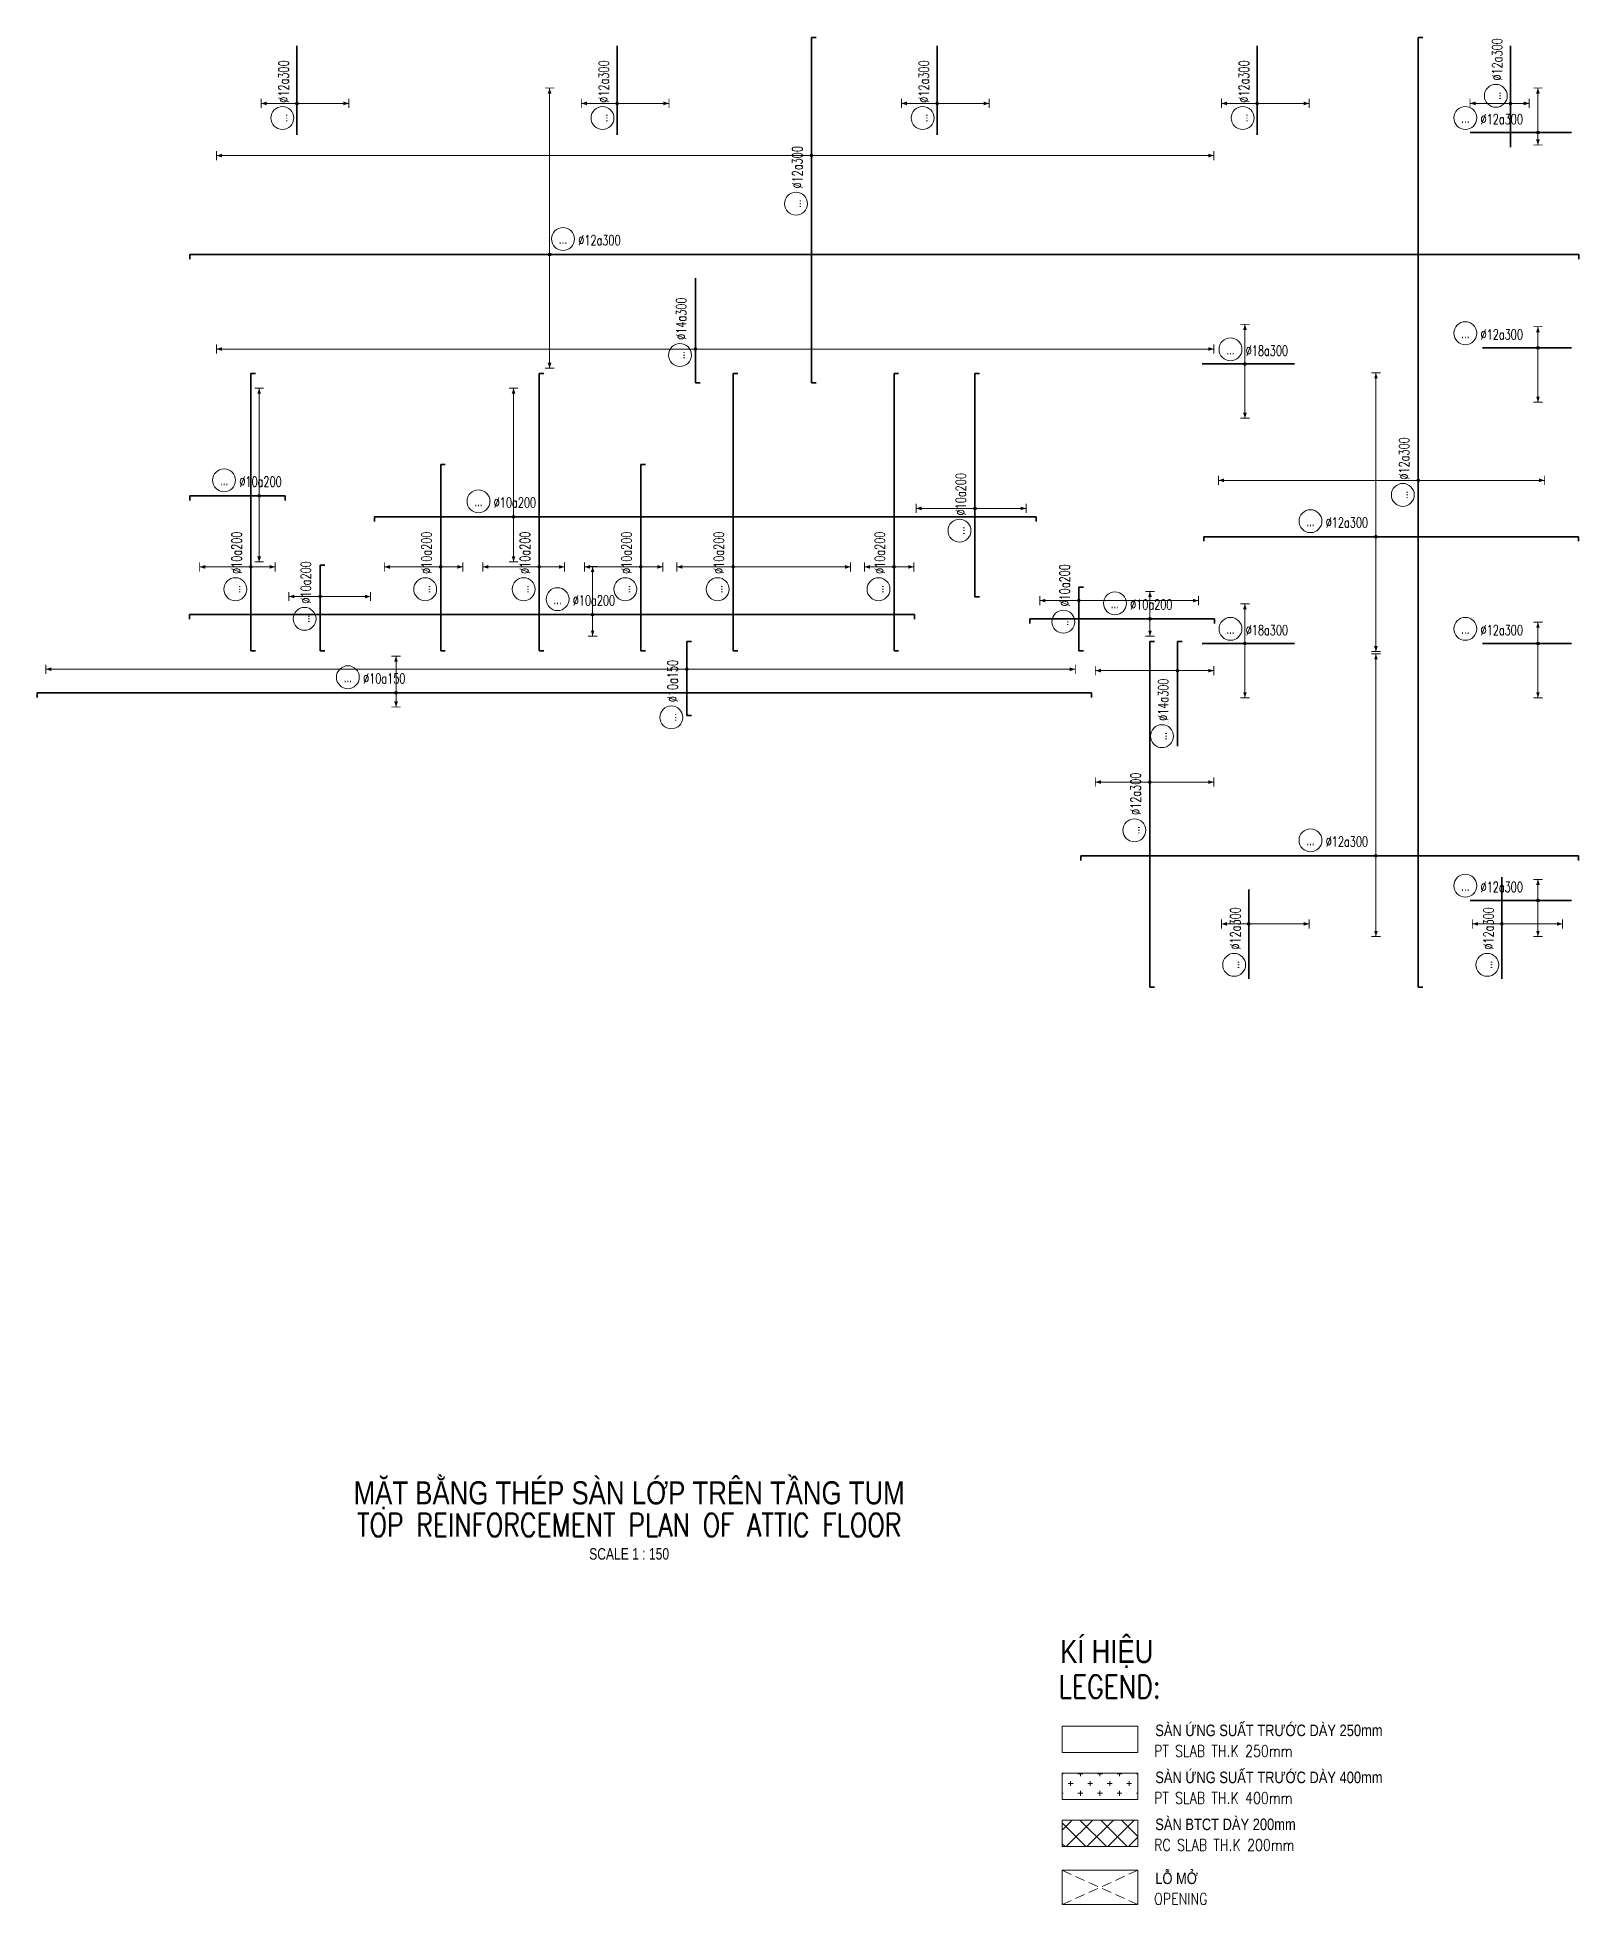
# Model space of a CAD drawing. Header units: millimetres. Extents: x 142050 to 587758, y -25561 to 40942.
# Drawn here: x 268200 to 318280, y -21518 to 39120 of the extents above; entities that cross this region are included whole.
import ezdxf
from ezdxf.enums import TextEntityAlignment as Align

# ---------------------------------------------------------------- set-up
doc = ezdxf.new("R2010")
doc.units = ezdxf.units.MM
doc.linetypes.add('DASHED2', pattern=[9.525, 6.35, -3.175])
doc.layers.get('0').update_dxf_attribs({"lineweight": 20})
for name, color, linetype, lineweight in [('NDC_S_ANNO', 7, 'Continuous', 20), ('NDC_S_DIM', 1, 'Continuous', 15), ('NDC_S_ENG TEXT', 2, 'Continuous', 20), ('NDC_S_ENG TITLE', 3, 'Continuous', 20), ('NDC_S_HATCH MATERIAL', 8, 'Continuous', 13), ('NDC_S_OPENING', 9, 'DASHED2', 13), ('NDC_S_REBAR', 4, 'Continuous', 35), ('NDC_S_SLAB', 2, 'Continuous', 20), ('NDC_S_TEXT SYMBOL', 7, 'Continuous', 20), ('NDC_S_VN TEXT', 7, 'Continuous', 20), ('NDC_S_VN TITLE', 6, 'Continuous', 35)]:
    doc.layers.add(name, color=color, linetype=linetype, lineweight=lineweight)
doc.styles.add('$0$NDC_EN TXT', font='romans.shx', dxfattribs={"width": 0.8})
doc.styles.add('ARIAL', font='arial.ttf', dxfattribs={"width": 0.7})
doc.styles.add('NDC_ANNO', font='', dxfattribs={"width": 0.8})
doc.styles.add('NDC_EN TXT', font='romans.shx', dxfattribs={"width": 0.8})
doc.styles.add('NDC_ROMANS', font='romans.shx', dxfattribs={"width": 0.7})
doc.styles.add('NDC_VIE TXT', font='arial.ttf', dxfattribs={"width": 0.8})
doc.styles.get('NDC_ANNO').set_extended_font_data('Dotum')

msp = doc.modelspace()

# ---------------------------------------------------------------- texts
at = {"layer": 'NDC_S_ENG TEXT', "style": '$0$NDC_EN TXT', "width": 0.8}
for s, height, p in [('LEGEND:', 750, (301383, -14813)), ('PT SLAB TH.K 250mm', 375, (304485, -16715)), ('PT SLAB TH.K 400mm', 375, (304485, -18241)), ('RC SLAB TH.K 200mm', 375, (304485, -19767)), ('OPENING', 375, (304485, -21518))]:
    msp.add_text(s, height=height, dxfattribs=at).set_placement(p)
at = {"layer": 'NDC_S_VN TEXT', "style": 'NDC_VIE TXT', "width": 0.8}
msp.add_text('KÍ HIỆU', height=750, dxfattribs=at).set_placement((301433, -12922), align=Align.TOP_LEFT)
for s, p in [('SÀN ỨNG SUẤT TRƯỚC DÀY 250mm', (304523, -16046)), ('SÀN ỨNG SUẤT TRƯỚC DÀY 400mm', (304523, -17572)), ('SÀN BTCT DÀY 200mm', (304523, -19098)), ('LỖ MỞ', (304523, -20849))]:
    msp.add_text(s, height=375, dxfattribs=at).set_placement(p)

# ---------------------------------------------------------------- blocks, each defined once
blk = doc.blocks.new('Drawing name_symbol')
at = {"layer": 'NDC_S_ENG TITLE', "style": 'NDC_EN TXT', "width": 0.8}
blk.add_attdef('SECTDET1', text='', height=5, dxfattribs=at).set_placement((0, 1.01), align=Align.CENTER)
at = {"layer": 'NDC_S_TEXT SYMBOL', "lineweight": 25, "style": 'NDC_ANNO', "width": 0.8}
blk.add_attdef('SSCALE', text='', height=2.5, dxfattribs=at).set_placement((0, -4), align=Align.CENTER)
at = {"layer": 'NDC_S_VN TITLE', "style": 'NDC_VIE TXT', "width": 0.8}
blk.add_attdef('SECTDET2', text='', height=5, dxfattribs=at).set_placement((0, 7.97), align=Align.CENTER)
blk = doc.blocks.new('*U14')
h = blk.add_hatch(color=6)
edge = h.paths.add_edge_path()
edge.add_arc((8.56, 0), 0.3, 0, 360)
at = {"layer": 'NDC_S_DIM', "color": 6}
for q in [(8.56, 35.47), (8.56, -24.86)]:
    blk.add_line((8.56, 0), q, dxfattribs=at)
for points in [[(7.56, 35.47, 0.2, 0.2, 0), (9.56, 35.47, 0, 0, 0)], [(7.56, -24.86, 0.2, 0.2, 0), (9.56, -24.86, 0, 0, 0)]]:
    blk.add_lwpolyline(points, format="xyseb", dxfattribs=at)
at = {"layer": 'NDC_S_DIM'}
blk.add_circle((-5.62, 3.36), 2.48, dxfattribs=at)
at = {"layer": 'NDC_S_DIM', "color": 6}
blk.add_circle((8.56, 0), 0.3, dxfattribs=at)
for points in [[(8.16, 34.27), (8.56, 35.47), (8.96, 34.27)], [(8.16, -23.66), (8.56, -24.86), (8.96, -23.66)]]:
    blk.add_solid(points, dxfattribs=at)
at = {"layer": 'NDC_S_REBAR'}
for p, q in [((0, 0), (-28.73, 0)), ((-28.73, 0), (-28.73, -1)), ((0, 0), (52.47, 0)), ((52.47, 0), (52.47, -1)), ((-28.73, -1), (-28.73, -1)), ((52.47, -1), (52.47, -1))]:
    blk.add_line(p, q, dxfattribs=at)
at = {"layer": 'NDC_S_VN TEXT', "style": 'ARIAL', "width": 0.7}
blk.add_attdef('KHT', text='', height=2.2, dxfattribs=at).set_placement((-5.62, 3.36), align=Align.MIDDLE_CENTER)
at = {"layer": 'NDC_S_VN TEXT', "color": 3, "style": 'NDC_ROMANS', "width": 0.7}
blk.add_attdef('DKT', (-2.32, 1.98), '', height=2.2, dxfattribs=at)
blk = doc.blocks.new('*U15')
h = blk.add_hatch(color=6)
edge = h.paths.add_edge_path()
edge.add_arc((4.81, 0), 0.3, 0, 360)
at = {"layer": 'NDC_S_DIM', "color": 6}
for q in [(4.81, 11.83), (4.81, -13.84)]:
    blk.add_line((4.81, 0), q, dxfattribs=at)
for points in [[(3.81, 11.83, 0.2, 0.2, 0), (5.81, 11.83, 0, 0, 0)], [(3.81, -13.84, 0.2, 0.2, 0), (5.81, -13.84, 0, 0, 0)]]:
    blk.add_lwpolyline(points, format="xyseb", dxfattribs=at)
at = {"layer": 'NDC_S_DIM'}
blk.add_circle((-5.62, 3.36), 2.48, dxfattribs=at)
at = {"layer": 'NDC_S_DIM', "color": 6}
blk.add_circle((4.81, 0), 0.3, dxfattribs=at)
for points in [[(4.41, 10.63), (4.81, 11.83), (5.21, 10.63)], [(4.41, -12.64), (4.81, -13.84), (5.21, -12.64)]]:
    blk.add_solid(points, dxfattribs=at)
at = {"layer": 'NDC_S_REBAR'}
for p, q in [((0, 0), (-39.56, 0)), ((-39.56, 0), (-39.56, -1)), ((0, 0), (35.24, 0)), ((35.24, 0), (35.24, -1)), ((-39.56, -1), (-39.56, -1)), ((35.24, -1), (35.24, -1))]:
    blk.add_line(p, q, dxfattribs=at)
at = {"layer": 'NDC_S_VN TEXT', "style": 'ARIAL', "width": 0.7}
blk.add_attdef('KHT', text='', height=2.2, dxfattribs=at).set_placement((-5.62, 3.36), align=Align.MIDDLE_CENTER)
at = {"layer": 'NDC_S_VN TEXT', "color": 3, "style": 'NDC_ROMANS', "width": 0.7}
blk.add_attdef('DKT', (-2.32, 1.98), '', height=2.2, dxfattribs=at)
blk = doc.blocks.new('*U16')
h = blk.add_hatch(color=6)
edge = h.paths.add_edge_path()
edge.add_arc((4.81, 0), 0.3, 0, 360)
at = {"layer": 'NDC_S_DIM', "color": 6}
for q in [(4.81, 128.87), (4.81, -87.13)]:
    blk.add_line((4.81, 0), q, dxfattribs=at)
for points in [[(3.81, 128.87, 0.2, 0.2, 0), (5.81, 128.87, 0, 0, 0)], [(3.81, -87.13, 0.2, 0.2, 0), (5.81, -87.13, 0, 0, 0)]]:
    blk.add_lwpolyline(points, format="xyseb", dxfattribs=at)
at = {"layer": 'NDC_S_DIM'}
blk.add_circle((-5.62, 3.36), 2.48, dxfattribs=at)
at = {"layer": 'NDC_S_DIM', "color": 6}
blk.add_circle((4.81, 0), 0.3, dxfattribs=at)
for points in [[(4.41, 127.67), (4.81, 128.87), (5.21, 127.67)], [(4.41, -85.93), (4.81, -87.13), (5.21, -85.93)]]:
    blk.add_solid(points, dxfattribs=at)
at = {"layer": 'NDC_S_REBAR'}
for p, q in [((0, 0), (-44.4, 0)), ((-44.4, 0), (-44.4, -1)), ((0, 0), (30.4, 0)), ((30.4, 0), (30.4, -1)), ((-44.4, -1), (-44.4, -1)), ((30.4, -1), (30.4, -1))]:
    blk.add_line(p, q, dxfattribs=at)
at = {"layer": 'NDC_S_VN TEXT', "style": 'ARIAL', "width": 0.7}
blk.add_attdef('KHT', text='', height=2.2, dxfattribs=at).set_placement((-5.62, 3.36), align=Align.MIDDLE_CENTER)
at = {"layer": 'NDC_S_VN TEXT', "color": 3, "style": 'NDC_ROMANS', "width": 0.7}
blk.add_attdef('DKT', (-2.32, 1.98), '', height=2.2, dxfattribs=at)
blk = doc.blocks.new('*U18')
h = blk.add_hatch(color=6)
edge = h.paths.add_edge_path()
edge.add_arc((1.97, 0), 0.3, 0, 360)
at = {"layer": 'NDC_S_DIM', "color": 6}
for q in [(1.97, 27.83), (1.97, -9.77)]:
    blk.add_line((1.97, 0), q, dxfattribs=at)
for points in [[(0.97, 27.83, 0.2, 0.2, 0), (2.97, 27.83, 0, 0, 0)], [(0.97, -9.77, 0.2, 0.2, 0), (2.97, -9.77, 0, 0, 0)]]:
    blk.add_lwpolyline(points, format="xyseb", dxfattribs=at)
at = {"layer": 'NDC_S_DIM'}
blk.add_circle((-5.62, 3.36), 2.48, dxfattribs=at)
at = {"layer": 'NDC_S_DIM', "color": 6}
blk.add_circle((1.97, 0), 0.3, dxfattribs=at)
for points in [[(1.57, 26.63), (1.97, 27.83), (2.37, 26.63)], [(1.57, -8.57), (1.97, -9.77), (2.37, -8.57)]]:
    blk.add_solid(points, dxfattribs=at)
at = {"layer": 'NDC_S_REBAR'}
for p, q in [((0, 0), (-28.18, 0)), ((-28.18, 0), (-28.18, -1)), ((0, 0), (115.15, 0)), ((115.15, 0), (115.15, -1)), ((-28.18, -1), (-28.18, -1)), ((115.15, -1), (115.15, -1))]:
    blk.add_line(p, q, dxfattribs=at)
at = {"layer": 'NDC_S_VN TEXT', "style": 'ARIAL', "width": 0.7}
blk.add_attdef('KHT', text='', height=2.2, dxfattribs=at).set_placement((-5.62, 3.36), align=Align.MIDDLE_CENTER)
at = {"layer": 'NDC_S_VN TEXT', "color": 3, "style": 'NDC_ROMANS', "width": 0.7}
blk.add_attdef('DKT', (-2.32, 1.98), '', height=2.2, dxfattribs=at)
blk = doc.blocks.new('*U17')
h = blk.add_hatch(color=6)
edge = h.paths.add_edge_path()
edge.add_arc((-0.79, 0), 0.3, 0, 360)
at = {"layer": 'NDC_S_DIM', "color": 6}
for q in [(-0.79, 12.21), (-0.79, -5.46)]:
    blk.add_line((-0.79, 0), q, dxfattribs=at)
for points in [[(-1.79, 12.21, 0.2, 0.2, 0), (0.21, 12.21, 0, 0, 0)], [(-1.79, -5.46, 0.2, 0.2, 0), (0.21, -5.46, 0, 0, 0)]]:
    blk.add_lwpolyline(points, format="xyseb", dxfattribs=at)
at = {"layer": 'NDC_S_DIM'}
blk.add_circle((-5.62, 3.36), 2.48, dxfattribs=at)
at = {"layer": 'NDC_S_DIM', "color": 6}
blk.add_circle((-0.79, 0), 0.3, dxfattribs=at)
for points in [[(-1.19, 11.01), (-0.79, 12.21), (-0.39, 11.01)], [(-1.19, -4.26), (-0.79, -5.46), (-0.39, -4.26)]]:
    blk.add_solid(points, dxfattribs=at)
at = {"layer": 'NDC_S_REBAR'}
for p, q in [((0, 0), (-18.94, 0)), ((-18.94, 0), (-18.94, -1)), ((0, 0), (41.06, 0)), ((41.06, 0), (41.06, -1)), ((-18.94, -1), (-18.94, -1)), ((41.06, -1), (41.06, -1))]:
    blk.add_line(p, q, dxfattribs=at)
at = {"layer": 'NDC_S_VN TEXT', "style": 'ARIAL', "width": 0.7}
blk.add_attdef('KHT', text='', height=2.2, dxfattribs=at).set_placement((-5.62, 3.36), align=Align.MIDDLE_CENTER)
at = {"layer": 'NDC_S_VN TEXT', "color": 3, "style": 'NDC_ROMANS', "width": 0.7}
blk.add_attdef('DKT', (-2.32, 1.98), '', height=2.2, dxfattribs=at)
blk = doc.blocks.new('*U12')
h = blk.add_hatch(color=6)
edge = h.paths.add_edge_path()
edge.add_arc((4.81, 0), 0.3, 0, 360)
at = {"layer": 'NDC_S_DIM', "color": 6}
for q in [(4.81, 8.44), (4.81, -25.89)]:
    blk.add_line((4.81, 0), q, dxfattribs=at)
for points in [[(3.81, 8.44, 0.2, 0.2, 0), (5.81, 8.44, 0, 0, 0)], [(3.81, -25.89, 0.2, 0.2, 0), (5.81, -25.89, 0, 0, 0)]]:
    blk.add_lwpolyline(points, format="xyseb", dxfattribs=at)
at = {"layer": 'NDC_S_DIM'}
blk.add_circle((0.23, 3.36), 2.48, dxfattribs=at)
at = {"layer": 'NDC_S_DIM', "color": 6}
blk.add_circle((4.81, 0), 0.3, dxfattribs=at)
for points in [[(4.41, 7.24), (4.81, 8.44), (5.21, 7.24)], [(4.41, -24.69), (4.81, -25.89), (5.21, -24.69)]]:
    blk.add_solid(points, dxfattribs=at)
at = {"layer": 'NDC_S_REBAR'}
for p, q in [((0, 0), (-6.06, 0)), ((-6.06, 0), (-6.06, -1)), ((0, 0), (7.74, 0)), ((7.74, 0), (7.74, -1)), ((-6.06, -1), (-6.06, -1)), ((7.74, -1), (7.74, -1))]:
    blk.add_line(p, q, dxfattribs=at)
at = {"layer": 'NDC_S_VN TEXT', "style": 'ARIAL', "width": 0.7}
blk.add_attdef('KHT', text='', height=2.2, dxfattribs=at).set_placement((0.23, 3.36), align=Align.MIDDLE_CENTER)
at = {"layer": 'NDC_S_VN TEXT', "color": 3, "style": 'NDC_ROMANS', "width": 0.7}
blk.add_attdef('DKT', (3.53, 1.98), '', height=2.2, dxfattribs=at)
blk = doc.blocks.new('*U13')
h = blk.add_hatch(color=6)
edge = h.paths.add_edge_path()
edge.add_arc((-2.83, 0), 0.3, 0, 360)
at = {"layer": 'NDC_S_DIM', "color": 6}
for q in [(-2.83, 43.3), (-2.83, -27.36)]:
    blk.add_line((-2.83, 0), q, dxfattribs=at)
for points in [[(-3.83, 43.3, 0.2, 0.2, 0), (-1.83, 43.3, 0, 0, 0)], [(-3.83, -27.36, 0.2, 0.2, 0), (-1.83, -27.36, 0, 0, 0)]]:
    blk.add_lwpolyline(points, format="xyseb", dxfattribs=at)
at = {"layer": 'NDC_S_DIM'}
blk.add_circle((-5.98, 3.36), 2.48, dxfattribs=at)
at = {"layer": 'NDC_S_DIM', "color": 6}
blk.add_circle((-2.83, 0), 0.3, dxfattribs=at)
for points in [[(-3.23, 42.1), (-2.83, 43.3), (-2.43, 42.1)], [(-3.23, -26.16), (-2.83, -27.36), (-2.43, -26.16)]]:
    blk.add_solid(points, dxfattribs=at)
at = {"layer": 'NDC_S_REBAR'}
for p, q in [((0, 0), (-112.53, 0)), ((-112.53, 0), (-112.53, -1)), ((0, 0), (93.07, 0)), ((93.07, 0), (93.07, -1)), ((-112.53, -1), (-112.53, -1)), ((93.07, -1), (93.07, -1))]:
    blk.add_line(p, q, dxfattribs=at)
at = {"layer": 'NDC_S_VN TEXT', "style": 'ARIAL', "width": 0.7}
blk.add_attdef('KHT', text='', height=2.2, dxfattribs=at).set_placement((-5.98, 3.36), align=Align.MIDDLE_CENTER)
at = {"layer": 'NDC_S_VN TEXT', "color": 3, "style": 'NDC_ROMANS', "width": 0.7}
blk.add_attdef('DKT', (-2.68, 1.98), '', height=2.2, dxfattribs=at)
blk = doc.blocks.new('*U9')
h = blk.add_hatch(color=6)
edge = h.paths.add_edge_path()
edge.add_arc((-85.65, 0), 0.3, 0, 360)
at = {"layer": 'NDC_S_DIM', "color": 6}
for q in [(-85.65, 36.04), (-85.65, -24.63)]:
    blk.add_line((-85.65, 0), q, dxfattribs=at)
for points in [[(-86.65, 36.04, 0.2, 0.2, 0), (-84.65, 36.04, 0, 0, 0)], [(-86.65, -24.63, 0.2, 0.2, 0), (-84.65, -24.63, 0, 0, 0)]]:
    blk.add_lwpolyline(points, format="xyseb", dxfattribs=at)
at = {"layer": 'NDC_S_DIM'}
blk.add_circle((-82.75, 3.36), 2.48, dxfattribs=at)
at = {"layer": 'NDC_S_DIM', "color": 6}
blk.add_circle((-85.65, 0), 0.3, dxfattribs=at)
for points in [[(-86.05, 34.84), (-85.65, 36.04), (-85.25, 34.84)], [(-86.05, -23.43), (-85.65, -24.63), (-85.25, -23.43)]]:
    blk.add_solid(points, dxfattribs=at)
at = {"layer": 'NDC_S_REBAR'}
for p, q in [((0, 0), (-163.62, 0)), ((-163.62, 0), (-163.62, -1)), ((0, 0), (137.25, 0)), ((137.25, 0), (137.25, -1)), ((-163.62, -1), (-163.62, -1)), ((137.25, -1), (137.25, -1))]:
    blk.add_line(p, q, dxfattribs=at)
at = {"layer": 'NDC_S_VN TEXT', "style": 'ARIAL', "width": 0.7}
blk.add_attdef('KHT', text='', height=2.2, dxfattribs=at).set_placement((-82.75, 3.36), align=Align.MIDDLE_CENTER)
at = {"layer": 'NDC_S_VN TEXT', "color": 3, "style": 'NDC_ROMANS', "width": 0.7}
blk.add_attdef('DKT', (-79.45, 1.98), '', height=2.2, dxfattribs=at)
blk = doc.blocks.new('*U10')
h = blk.add_hatch(color=6)
edge = h.paths.add_edge_path()
edge.add_arc((4.81, 0), 0.3, 0, 360)
at = {"layer": 'NDC_S_DIM', "color": 6}
for q in [(4.81, 138.86), (4.81, -84.14)]:
    blk.add_line((4.81, 0), q, dxfattribs=at)
for points in [[(3.81, 138.86, 0.2, 0.2, 0), (5.81, 138.86, 0, 0, 0)], [(3.81, -84.14, 0.2, 0.2, 0), (5.81, -84.14, 0, 0, 0)]]:
    blk.add_lwpolyline(points, format="xyseb", dxfattribs=at)
at = {"layer": 'NDC_S_DIM'}
blk.add_circle((-5.62, 3.36), 2.48, dxfattribs=at)
at = {"layer": 'NDC_S_DIM', "color": 6}
blk.add_circle((4.81, 0), 0.3, dxfattribs=at)
for points in [[(4.41, 137.66), (4.81, 138.86), (5.21, 137.66)], [(4.41, -82.94), (4.81, -84.14), (5.21, -82.94)]]:
    blk.add_solid(points, dxfattribs=at)
at = {"layer": 'NDC_S_REBAR'}
for p, q in [((0, 0), (-5.19, 0)), ((-5.19, 0), (-5.19, -1)), ((0, 0), (10.81, 0)), ((10.81, 0), (10.81, -1)), ((-5.19, -1), (-5.19, -1)), ((10.81, -1), (10.81, -1))]:
    blk.add_line(p, q, dxfattribs=at)
at = {"layer": 'NDC_S_VN TEXT', "style": 'ARIAL', "width": 0.7}
blk.add_attdef('KHT', text='', height=2.2, dxfattribs=at).set_placement((-5.62, 3.36), align=Align.MIDDLE_CENTER)
at = {"layer": 'NDC_S_VN TEXT', "color": 3, "style": 'NDC_ROMANS', "width": 0.7}
blk.add_attdef('DKT', (-2.32, 1.98), '', height=2.2, dxfattribs=at)
blk = doc.blocks.new('*U11')
h = blk.add_hatch(color=6)
edge = h.paths.add_edge_path()
edge.add_arc((4.81, 0), 0.3, 0, 360)
at = {"layer": 'NDC_S_DIM', "color": 6}
for q in [(4.81, 103.72), (4.81, -112.28)]:
    blk.add_line((4.81, 0), q, dxfattribs=at)
for points in [[(3.81, 103.72, 0.2, 0.2, 0), (5.81, 103.72, 0, 0, 0)], [(3.81, -112.28, 0.2, 0.2, 0), (5.81, -112.28, 0, 0, 0)]]:
    blk.add_lwpolyline(points, format="xyseb", dxfattribs=at)
at = {"layer": 'NDC_S_DIM'}
blk.add_circle((3.49, 3.36), 2.48, dxfattribs=at)
at = {"layer": 'NDC_S_DIM', "color": 6}
blk.add_circle((4.81, 0), 0.3, dxfattribs=at)
for points in [[(4.41, 102.52), (4.81, 103.72), (5.21, 102.52)], [(4.41, -111.08), (4.81, -112.28), (5.21, -111.08)]]:
    blk.add_solid(points, dxfattribs=at)
at = {"layer": 'NDC_S_REBAR'}
for p, q in [((0, 0), (-2.52, 0)), ((-2.52, 0), (-2.52, -1)), ((0, 0), (20.15, 0)), ((20.15, 0), (20.15, 0)), ((20.15, 0), (20.15, 0)), ((-2.52, -1), (-2.52, -1))]:
    blk.add_line(p, q, dxfattribs=at)
at = {"layer": 'NDC_S_VN TEXT', "style": 'ARIAL', "width": 0.7}
blk.add_attdef('KHT', text='', height=2.2, dxfattribs=at).set_placement((3.49, 3.36), align=Align.MIDDLE_CENTER)
at = {"layer": 'NDC_S_VN TEXT', "color": 3, "style": 'NDC_ROMANS', "width": 0.7}
blk.add_attdef('DKT', (6.79, 1.98), '', height=2.2, dxfattribs=at)
blk = doc.blocks.new('*U19')
h = blk.add_hatch(color=6)
edge = h.paths.add_edge_path()
edge.add_arc((4.81, 0), 0.3, 0, 360)
at = {"layer": 'NDC_S_DIM', "color": 6}
for q in [(4.81, 7.92), (4.81, -3.08)]:
    blk.add_line((4.81, 0), q, dxfattribs=at)
for points in [[(3.81, 7.92, 0.2, 0.2, 0), (5.81, 7.92, 0, 0, 0)], [(3.81, -3.08, 0.2, 0.2, 0), (5.81, -3.08, 0, 0, 0)]]:
    blk.add_lwpolyline(points, format="xyseb", dxfattribs=at)
at = {"layer": 'NDC_S_DIM'}
blk.add_circle((-5.62, 3.36), 2.48, dxfattribs=at)
at = {"layer": 'NDC_S_DIM', "color": 6}
blk.add_circle((4.81, 0), 0.3, dxfattribs=at)
for points in [[(4.41, 6.72), (4.81, 7.92), (5.21, 6.72)], [(4.41, -1.88), (4.81, -3.08), (5.21, -1.88)]]:
    blk.add_solid(points, dxfattribs=at)
at = {"layer": 'NDC_S_REBAR'}
for p, q in [((0, 0), (-72.89, 0)), ((-72.89, 0), (-72.89, -1)), ((0, 0), (155.45, 0)), ((155.45, 0), (155.45, -1)), ((-72.89, -1), (-72.89, -1)), ((155.45, -1), (155.45, -1))]:
    blk.add_line(p, q, dxfattribs=at)
at = {"layer": 'NDC_S_VN TEXT', "style": 'ARIAL', "width": 0.7}
blk.add_attdef('KHT', text='', height=2.2, dxfattribs=at).set_placement((-5.62, 3.36), align=Align.MIDDLE_CENTER)
at = {"layer": 'NDC_S_VN TEXT', "color": 3, "style": 'NDC_ROMANS', "width": 0.7}
blk.add_attdef('DKT', (-2.32, 1.98), '', height=2.2, dxfattribs=at)
blk = doc.blocks.new('*U27')
h = blk.add_hatch(color=6)
edge = h.paths.add_edge_path()
edge.add_arc((8.56, 0), 0.3, 0, 360)
at = {"layer": 'NDC_S_DIM', "color": 6}
for q in [(8.56, 43.72), (8.56, -17.45)]:
    blk.add_line((8.56, 0), q, dxfattribs=at)
for points in [[(7.56, 43.72, 0.2, 0.2, 0), (9.56, 43.72, 0, 0, 0)], [(7.56, -17.45, 0.2, 0.2, 0), (9.56, -17.45, 0, 0, 0)]]:
    blk.add_lwpolyline(points, format="xyseb", dxfattribs=at)
at = {"layer": 'NDC_S_DIM'}
blk.add_circle((-5.62, 3.36), 2.48, dxfattribs=at)
at = {"layer": 'NDC_S_DIM', "color": 6}
blk.add_circle((8.56, 0), 0.3, dxfattribs=at)
for points in [[(8.16, 42.52), (8.56, 43.72), (8.96, 42.52)], [(8.16, -16.25), (8.56, -17.45), (8.96, -16.25)]]:
    blk.add_solid(points, dxfattribs=at)
at = {"layer": 'NDC_S_REBAR'}
for p, q in [((0, 0), (-55.39, 0)), ((-55.39, 0), (-55.39, -1)), ((0, 0), (52.47, 0)), ((52.47, 0), (52.47, -1)), ((-55.39, -1), (-55.39, -1)), ((52.47, -1), (52.47, -1))]:
    blk.add_line(p, q, dxfattribs=at)
at = {"layer": 'NDC_S_VN TEXT', "style": 'ARIAL', "width": 0.7}
blk.add_attdef('KHT', text='', height=2.2, dxfattribs=at).set_placement((-5.62, 3.36), align=Align.MIDDLE_CENTER)
at = {"layer": 'NDC_S_VN TEXT', "color": 3, "style": 'NDC_ROMANS', "width": 0.7}
blk.add_attdef('DKT', (-2.32, 1.98), '', height=2.2, dxfattribs=at)
blk = doc.blocks.new('*U28')
h = blk.add_hatch(color=6)
edge = h.paths.add_edge_path()
edge.add_arc((4.81, 0), 0.3, 0, 360)
at = {"layer": 'NDC_S_DIM', "color": 6}
for q in [(4.81, 17.79), (4.81, -7.88)]:
    blk.add_line((4.81, 0), q, dxfattribs=at)
for points in [[(3.81, 17.79, 0.2, 0.2, 0), (5.81, 17.79, 0, 0, 0)], [(3.81, -7.88, 0.2, 0.2, 0), (5.81, -7.88, 0, 0, 0)]]:
    blk.add_lwpolyline(points, format="xyseb", dxfattribs=at)
at = {"layer": 'NDC_S_DIM'}
blk.add_circle((-9.37, 3.36), 2.48, dxfattribs=at)
at = {"layer": 'NDC_S_DIM', "color": 6}
blk.add_circle((4.81, 0), 0.3, dxfattribs=at)
for points in [[(4.41, 16.59), (4.81, 17.79), (5.21, 16.59)], [(4.41, -6.68), (4.81, -7.88), (5.21, -6.68)]]:
    blk.add_solid(points, dxfattribs=at)
at = {"layer": 'NDC_S_REBAR'}
for p, q in [((0, 0), (-11.56, 0)), ((-11.56, 0), (-11.56, 0)), ((0, 0), (11.11, 0)), ((11.11, 0), (11.11, -1)), ((-11.56, 0), (-11.56, 0)), ((11.11, -1), (11.11, -1))]:
    blk.add_line(p, q, dxfattribs=at)
at = {"layer": 'NDC_S_VN TEXT', "style": 'ARIAL', "width": 0.7}
blk.add_attdef('KHT', text='', height=2.2, dxfattribs=at).set_placement((-9.37, 3.36), align=Align.MIDDLE_CENTER)
at = {"layer": 'NDC_S_VN TEXT', "color": 3, "style": 'NDC_ROMANS', "width": 0.7}
blk.add_attdef('DKT', (-6.07, 1.98), '', height=2.2, dxfattribs=at)
blk = doc.blocks.new('*U29')
h = blk.add_hatch(color=6)
edge = h.paths.add_edge_path()
edge.add_arc((-0.79, 0), 0.3, 0, 360)
at = {"layer": 'NDC_S_DIM', "color": 6}
for q in [(-0.79, 12.21), (-0.79, -4.79)]:
    blk.add_line((-0.79, 0), q, dxfattribs=at)
for points in [[(-1.79, 12.21, 0.2, 0.2, 0), (0.21, 12.21, 0, 0, 0)], [(-1.79, -4.79, 0.2, 0.2, 0), (0.21, -4.79, 0, 0, 0)]]:
    blk.add_lwpolyline(points, format="xyseb", dxfattribs=at)
at = {"layer": 'NDC_S_DIM'}
blk.add_circle((-5.62, 3.36), 2.48, dxfattribs=at)
at = {"layer": 'NDC_S_DIM', "color": 6}
blk.add_circle((-0.79, 0), 0.3, dxfattribs=at)
for points in [[(-1.19, 11.01), (-0.79, 12.21), (-0.39, 11.01)], [(-1.19, -3.59), (-0.79, -4.79), (-0.39, -3.59)]]:
    blk.add_solid(points, dxfattribs=at)
at = {"layer": 'NDC_S_REBAR'}
for p, q in [((0, 0), (-18.94, 0)), ((-18.94, 0), (-18.94, -1)), ((0, 0), (21.39, 0)), ((21.39, 0), (21.39, -1)), ((-18.94, -1), (-18.94, -1)), ((21.39, -1), (21.39, -1))]:
    blk.add_line(p, q, dxfattribs=at)
at = {"layer": 'NDC_S_VN TEXT', "style": 'ARIAL', "width": 0.7}
blk.add_attdef('KHT', text='', height=2.2, dxfattribs=at).set_placement((-5.62, 3.36), align=Align.MIDDLE_CENTER)
at = {"layer": 'NDC_S_VN TEXT', "color": 3, "style": 'NDC_ROMANS', "width": 0.7}
blk.add_attdef('DKT', (-2.32, 1.98), '', height=2.2, dxfattribs=at)
blk = doc.blocks.new('*U30')
h = blk.add_hatch(color=6)
edge = h.paths.add_edge_path()
edge.add_arc((-0.79, 0), 0.3, 0, 360)
at = {"layer": 'NDC_S_DIM', "color": 6}
for q in [(-0.79, 12.21), (-0.79, -25.46)]:
    blk.add_line((-0.79, 0), q, dxfattribs=at)
for points in [[(-1.79, 12.21, 0.2, 0.2, 0), (0.21, 12.21, 0, 0, 0)], [(-1.79, -25.46, 0.2, 0.2, 0), (0.21, -25.46, 0, 0, 0)]]:
    blk.add_lwpolyline(points, format="xyseb", dxfattribs=at)
at = {"layer": 'NDC_S_DIM'}
blk.add_circle((-5.62, 3.36), 2.48, dxfattribs=at)
at = {"layer": 'NDC_S_DIM', "color": 6}
blk.add_circle((-0.79, 0), 0.3, dxfattribs=at)
for points in [[(-1.19, 11.01), (-0.79, 12.21), (-0.39, 11.01)], [(-1.19, -24.26), (-0.79, -25.46), (-0.39, -24.26)]]:
    blk.add_solid(points, dxfattribs=at)
at = {"layer": 'NDC_S_REBAR'}
for p, q in [((0, 0), (-18.94, 0)), ((-18.94, 0), (-18.94, -1)), ((0, 0), (41.06, 0)), ((41.06, 0), (41.06, -1)), ((-18.94, -1), (-18.94, -1)), ((41.06, -1), (41.06, -1))]:
    blk.add_line(p, q, dxfattribs=at)
at = {"layer": 'NDC_S_VN TEXT', "style": 'ARIAL', "width": 0.7}
blk.add_attdef('KHT', text='', height=2.2, dxfattribs=at).set_placement((-5.62, 3.36), align=Align.MIDDLE_CENTER)
at = {"layer": 'NDC_S_VN TEXT', "color": 3, "style": 'NDC_ROMANS', "width": 0.7}
blk.add_attdef('DKT', (-2.32, 1.98), '', height=2.2, dxfattribs=at)
blk = doc.blocks.new('*U31')
h = blk.add_hatch(color=6)
edge = h.paths.add_edge_path()
edge.add_arc((-0.79, 0), 0.3, 0, 360)
at = {"layer": 'NDC_S_DIM', "color": 6}
for q in [(-0.79, 11.1), (-0.79, -5.24)]:
    blk.add_line((-0.79, 0), q, dxfattribs=at)
for points in [[(-1.79, 11.1, 0.2, 0.2, 0), (0.21, 11.1, 0, 0, 0)], [(-1.79, -5.24, 0.2, 0.2, 0), (0.21, -5.24, 0, 0, 0)]]:
    blk.add_lwpolyline(points, format="xyseb", dxfattribs=at)
at = {"layer": 'NDC_S_DIM'}
blk.add_circle((-5.62, 3.36), 2.48, dxfattribs=at)
at = {"layer": 'NDC_S_DIM', "color": 6}
blk.add_circle((-0.79, 0), 0.3, dxfattribs=at)
for points in [[(-1.19, 9.9), (-0.79, 11.1), (-0.39, 9.9)], [(-1.19, -4.04), (-0.79, -5.24), (-0.39, -4.04)]]:
    blk.add_solid(points, dxfattribs=at)
at = {"layer": 'NDC_S_REBAR'}
for p, q in [((0, 0), (-18.94, 0)), ((-18.94, 0), (-18.94, -1)), ((0, 0), (41.06, 0)), ((41.06, 0), (41.06, -1)), ((-18.94, -1), (-18.94, -1)), ((41.06, -1), (41.06, -1))]:
    blk.add_line(p, q, dxfattribs=at)
at = {"layer": 'NDC_S_VN TEXT', "style": 'ARIAL', "width": 0.7}
blk.add_attdef('KHT', text='', height=2.2, dxfattribs=at).set_placement((-5.62, 3.36), align=Align.MIDDLE_CENTER)
at = {"layer": 'NDC_S_VN TEXT', "color": 3, "style": 'NDC_ROMANS', "width": 0.7}
blk.add_attdef('DKT', (-2.32, 1.98), '', height=2.2, dxfattribs=at)
blk = doc.blocks.new('*U32')
h = blk.add_hatch(color=6)
edge = h.paths.add_edge_path()
edge.add_arc((-0.79, 0), 0.3, 0, 360)
at = {"layer": 'NDC_S_DIM', "color": 6}
for q in [(-0.79, 6.4), (-0.79, -4.27)]:
    blk.add_line((-0.79, 0), q, dxfattribs=at)
for points in [[(-1.79, 6.4, 0.2, 0.2, 0), (0.21, 6.4, 0, 0, 0)], [(-1.79, -4.27, 0.2, 0.2, 0), (0.21, -4.27, 0, 0, 0)]]:
    blk.add_lwpolyline(points, format="xyseb", dxfattribs=at)
at = {"layer": 'NDC_S_DIM'}
blk.add_circle((-5.62, 3.36), 2.48, dxfattribs=at)
at = {"layer": 'NDC_S_DIM', "color": 6}
blk.add_circle((-0.79, 0), 0.3, dxfattribs=at)
for points in [[(-1.19, 5.2), (-0.79, 6.4), (-0.39, 5.2)], [(-1.19, -3.07), (-0.79, -4.27), (-0.39, -3.07)]]:
    blk.add_solid(points, dxfattribs=at)
at = {"layer": 'NDC_S_REBAR'}
for p, q in [((0, 0), (-18.94, 0)), ((-18.94, 0), (-18.94, -1)), ((0, 0), (41.06, 0)), ((41.06, 0), (41.06, -1)), ((-18.94, -1), (-18.94, -1)), ((41.06, -1), (41.06, -1))]:
    blk.add_line(p, q, dxfattribs=at)
at = {"layer": 'NDC_S_VN TEXT', "style": 'ARIAL', "width": 0.7}
blk.add_attdef('KHT', text='', height=2.2, dxfattribs=at).set_placement((-5.62, 3.36), align=Align.MIDDLE_CENTER)
at = {"layer": 'NDC_S_VN TEXT', "color": 3, "style": 'NDC_ROMANS', "width": 0.7}
blk.add_attdef('DKT', (-2.32, 1.98), '', height=2.2, dxfattribs=at)
blk = doc.blocks.new('*U33')
h = blk.add_hatch(color=6)
edge = h.paths.add_edge_path()
edge.add_arc((-0.79, 0), 0.3, 0, 360)
at = {"layer": 'NDC_S_DIM', "color": 6}
for q in [(-0.79, 12.77), (-0.79, -11.06)]:
    blk.add_line((-0.79, 0), q, dxfattribs=at)
for points in [[(-1.79, 12.77, 0.2, 0.2, 0), (0.21, 12.77, 0, 0, 0)], [(-1.79, -11.06, 0.2, 0.2, 0), (0.21, -11.06, 0, 0, 0)]]:
    blk.add_lwpolyline(points, format="xyseb", dxfattribs=at)
at = {"layer": 'NDC_S_DIM'}
blk.add_circle((-5.62, 3.36), 2.48, dxfattribs=at)
at = {"layer": 'NDC_S_DIM', "color": 6}
blk.add_circle((-0.79, 0), 0.3, dxfattribs=at)
for points in [[(-1.19, 11.57), (-0.79, 12.77), (-0.39, 11.57)], [(-1.19, -9.86), (-0.79, -11.06), (-0.39, -9.86)]]:
    blk.add_solid(points, dxfattribs=at)
at = {"layer": 'NDC_S_REBAR'}
for p, q in [((0, 0), (-19.95, 0)), ((-19.95, 0), (-19.95, -1)), ((0, 0), (28.38, 0)), ((28.38, 0), (28.38, -1)), ((-19.95, -1), (-19.95, -1)), ((28.38, -1), (28.38, -1))]:
    blk.add_line(p, q, dxfattribs=at)
at = {"layer": 'NDC_S_VN TEXT', "style": 'ARIAL', "width": 0.7}
blk.add_attdef('KHT', text='', height=2.2, dxfattribs=at).set_placement((-5.62, 3.36), align=Align.MIDDLE_CENTER)
at = {"layer": 'NDC_S_VN TEXT', "color": 3, "style": 'NDC_ROMANS', "width": 0.7}
blk.add_attdef('DKT', (-2.32, 1.98), '', height=2.2, dxfattribs=at)
blk = doc.blocks.new('*U34')
h = blk.add_hatch(color=6)
edge = h.paths.add_edge_path()
edge.add_arc((-0.79, 0), 0.3, 0, 360)
at = {"layer": 'NDC_S_DIM', "color": 6}
for q in [(-0.79, 6.75), (-0.79, -10.92)]:
    blk.add_line((-0.79, 0), q, dxfattribs=at)
for points in [[(-1.79, 6.75, 0.2, 0.2, 0), (0.21, 6.75, 0, 0, 0)], [(-1.79, -10.92, 0.2, 0.2, 0), (0.21, -10.92, 0, 0, 0)]]:
    blk.add_lwpolyline(points, format="xyseb", dxfattribs=at)
at = {"layer": 'NDC_S_DIM'}
blk.add_circle((-5.62, 3.36), 2.48, dxfattribs=at)
at = {"layer": 'NDC_S_DIM', "color": 6}
blk.add_circle((-0.79, 0), 0.3, dxfattribs=at)
for points in [[(-1.19, 5.55), (-0.79, 6.75), (-0.39, 5.55)], [(-1.19, -9.72), (-0.79, -10.92), (-0.39, -9.72)]]:
    blk.add_solid(points, dxfattribs=at)
at = {"layer": 'NDC_S_REBAR'}
for p, q in [((0, 0), (-12.53, 0)), ((-12.53, 0), (-12.53, -1)), ((0, 0), (6, 0)), ((6, 0), (6, -1)), ((-12.53, -1), (-12.53, -1)), ((6, -1), (6, -1))]:
    blk.add_line(p, q, dxfattribs=at)
at = {"layer": 'NDC_S_VN TEXT', "style": 'ARIAL', "width": 0.7}
blk.add_attdef('KHT', text='', height=2.2, dxfattribs=at).set_placement((-5.62, 3.36), align=Align.MIDDLE_CENTER)
at = {"layer": 'NDC_S_VN TEXT', "color": 3, "style": 'NDC_ROMANS', "width": 0.7}
blk.add_attdef('DKT', (-2.32, 1.98), '', height=2.2, dxfattribs=at)
blk = doc.blocks.new('*U35')
h = blk.add_hatch(color=6)
edge = h.paths.add_edge_path()
edge.add_arc((1.97, 0), 0.3, 0, 360)
at = {"layer": 'NDC_S_DIM', "color": 6}
for q in [(1.97, 10.41), (1.97, -4.65)]:
    blk.add_line((1.97, 0), q, dxfattribs=at)
for points in [[(0.97, 10.41, 0.2, 0.2, 0), (2.97, 10.41, 0, 0, 0)], [(0.97, -4.65, 0.2, 0.2, 0), (2.97, -4.65, 0, 0, 0)]]:
    blk.add_lwpolyline(points, format="xyseb", dxfattribs=at)
at = {"layer": 'NDC_S_DIM'}
blk.add_circle((-5.62, 3.36), 2.48, dxfattribs=at)
at = {"layer": 'NDC_S_DIM', "color": 6}
blk.add_circle((1.97, 0), 0.3, dxfattribs=at)
for points in [[(1.57, 9.21), (1.97, 10.41), (2.37, 9.21)], [(1.57, -3.45), (1.97, -4.65), (2.37, -3.45)]]:
    blk.add_solid(points, dxfattribs=at)
at = {"layer": 'NDC_S_REBAR'}
for p, q in [((0, 0), (-85.31, 0)), ((-85.31, 0), (-85.31, -1)), ((0, 0), (71.69, 0)), ((71.69, 0), (71.69, -1)), ((-85.31, -1), (-85.31, -1)), ((71.69, -1), (71.69, -1))]:
    blk.add_line(p, q, dxfattribs=at)
at = {"layer": 'NDC_S_VN TEXT', "style": 'ARIAL', "width": 0.7}
blk.add_attdef('KHT', text='', height=2.2, dxfattribs=at).set_placement((-5.62, 3.36), align=Align.MIDDLE_CENTER)
at = {"layer": 'NDC_S_VN TEXT', "color": 3, "style": 'NDC_ROMANS', "width": 0.7}
blk.add_attdef('DKT', (-2.32, 1.98), '', height=2.2, dxfattribs=at)
blk = doc.blocks.new('*U36')
h = blk.add_hatch(color=6)
edge = h.paths.add_edge_path()
edge.add_arc((1.97, 0), 0.3, 0, 360)
at = {"layer": 'NDC_S_DIM', "color": 6}
for q in [(1.97, 23.29), (1.97, -14.31)]:
    blk.add_line((1.97, 0), q, dxfattribs=at)
for points in [[(0.97, 23.29, 0.2, 0.2, 0), (2.97, 23.29, 0, 0, 0)], [(0.97, -14.31, 0.2, 0.2, 0), (2.97, -14.31, 0, 0, 0)]]:
    blk.add_lwpolyline(points, format="xyseb", dxfattribs=at)
at = {"layer": 'NDC_S_DIM'}
blk.add_circle((-5.62, 3.36), 2.48, dxfattribs=at)
at = {"layer": 'NDC_S_DIM', "color": 6}
blk.add_circle((1.97, 0), 0.3, dxfattribs=at)
for points in [[(1.57, 22.09), (1.97, 23.29), (2.37, 22.09)], [(1.57, -13.11), (1.97, -14.31), (2.37, -13.11)]]:
    blk.add_solid(points, dxfattribs=at)
at = {"layer": 'NDC_S_REBAR'}
for p, q in [((0, 0), (-13.08, 0)), ((-13.08, 0), (-13.08, -1)), ((0, 0), (7.59, 0)), ((7.59, 0), (7.59, -1)), ((-13.08, -1), (-13.08, -1)), ((7.59, -1), (7.59, -1))]:
    blk.add_line(p, q, dxfattribs=at)
at = {"layer": 'NDC_S_VN TEXT', "style": 'ARIAL', "width": 0.7}
blk.add_attdef('KHT', text='', height=2.2, dxfattribs=at).set_placement((-5.62, 3.36), align=Align.MIDDLE_CENTER)
at = {"layer": 'NDC_S_VN TEXT', "color": 3, "style": 'NDC_ROMANS', "width": 0.7}
blk.add_attdef('DKT', (-2.32, 1.98), '', height=2.2, dxfattribs=at)
blk = doc.blocks.new('*U37')
h = blk.add_hatch(color=6)
edge = h.paths.add_edge_path()
edge.add_arc((1.97, 0), 0.3, 0, 360)
at = {"layer": 'NDC_S_DIM', "color": 6}
for q in [(1.97, 5.91), (1.97, -3.76)]:
    blk.add_line((1.97, 0), q, dxfattribs=at)
for points in [[(0.97, 5.91, 0.2, 0.2, 0), (2.97, 5.91, 0, 0, 0)], [(0.97, -3.76, 0.2, 0.2, 0), (2.97, -3.76, 0, 0, 0)]]:
    blk.add_lwpolyline(points, format="xyseb", dxfattribs=at)
at = {"layer": 'NDC_S_DIM'}
blk.add_circle((-5.62, 3.36), 2.48, dxfattribs=at)
at = {"layer": 'NDC_S_DIM', "color": 6}
blk.add_circle((1.97, 0), 0.3, dxfattribs=at)
for points in [[(1.57, 4.71), (1.97, 5.91), (2.37, 4.71)], [(1.57, -2.56), (1.97, -3.76), (2.37, -2.56)]]:
    blk.add_solid(points, dxfattribs=at)
at = {"layer": 'NDC_S_REBAR'}
for p, q in [((0, 0), (-24.03, 0)), ((-24.03, 0), (-24.03, -1)), ((0, 0), (15.97, 0)), ((15.97, 0), (15.97, -1)), ((-24.03, -1), (-24.03, -1)), ((15.97, -1), (15.97, -1))]:
    blk.add_line(p, q, dxfattribs=at)
at = {"layer": 'NDC_S_VN TEXT', "style": 'ARIAL', "width": 0.7}
blk.add_attdef('KHT', text='', height=2.2, dxfattribs=at).set_placement((-5.62, 3.36), align=Align.MIDDLE_CENTER)
at = {"layer": 'NDC_S_VN TEXT', "color": 3, "style": 'NDC_ROMANS', "width": 0.7}
blk.add_attdef('DKT', (-2.32, 1.98), '', height=2.2, dxfattribs=at)
blk = doc.blocks.new('*U59')
h = blk.add_hatch(color=6)
edge = h.paths.add_edge_path()
edge.add_arc((-0.77, 0), 0.3, 0, 360)
at = {"layer": 'NDC_S_DIM', "color": 6}
for q in [(-0.77, 7.75), (-0.77, -11.25)]:
    blk.add_line((-0.77, 0), q, dxfattribs=at)
for points in [[(-1.77, 7.75, 0.2, 0.2, 0), (0.23, 7.75, 0, 0, 0)], [(-1.77, -11.25, 0.2, 0.2, 0), (0.23, -11.25, 0, 0, 0)]]:
    blk.add_lwpolyline(points, format="xyseb", dxfattribs=at)
at = {"layer": 'NDC_S_DIM'}
blk.add_circle((-3.93, 3.16), 2.48, dxfattribs=at)
at = {"layer": 'NDC_S_DIM', "color": 6}
blk.add_circle((-0.77, 0), 0.3, dxfattribs=at)
for points in [[(-1.17, 6.55), (-0.77, 7.75), (-0.37, 6.55)], [(-1.17, -10.05), (-0.77, -11.25), (-0.37, -10.05)]]:
    blk.add_solid(points, dxfattribs=at)
at = {"layer": 'NDC_S_REBAR'}
for p, q in [((0, 0), (-7.6, 0)), ((-7.6, 0), (-7.6, 0)), ((0, 0), (11.73, 0)), ((11.73, 0), (11.73, 0)), ((11.73, 0), (11.73, 0)), ((-7.6, 0), (-7.6, 0))]:
    blk.add_line(p, q, dxfattribs=at)
at = {"layer": 'NDC_S_VN TEXT', "style": 'ARIAL', "width": 0.7}
blk.add_attdef('KHT', text='', height=2.2, dxfattribs=at).set_placement((-3.93, 3.16), align=Align.MIDDLE_CENTER)
at = {"layer": 'NDC_S_VN TEXT', "color": 3, "style": 'NDC_ROMANS', "width": 0.7}
blk.add_attdef('DKT', (-0.63, 1.78), '', height=2.2, dxfattribs=at)
blk = doc.blocks.new('*U60')
h = blk.add_hatch(color=6)
edge = h.paths.add_edge_path()
edge.add_arc((4.94, 0), 0.3, 0, 360)
at = {"layer": 'NDC_S_DIM', "color": 6}
for q in [(4.94, 5.89), (4.94, -13.11)]:
    blk.add_line((4.94, 0), q, dxfattribs=at)
for points in [[(3.94, 5.89, 0.2, 0.2, 0), (5.94, 5.89, 0, 0, 0)], [(3.94, -13.11, 0.2, 0.2, 0), (5.94, -13.11, 0, 0, 0)]]:
    blk.add_lwpolyline(points, format="xyseb", dxfattribs=at)
at = {"layer": 'NDC_S_DIM'}
blk.add_circle((-3.93, 3.16), 2.48, dxfattribs=at)
at = {"layer": 'NDC_S_DIM', "color": 6}
blk.add_circle((4.94, 0), 0.3, dxfattribs=at)
for points in [[(4.54, 4.69), (4.94, 5.89), (5.34, 4.69)], [(4.54, -11.91), (4.94, -13.11), (5.34, -11.91)]]:
    blk.add_solid(points, dxfattribs=at)
at = {"layer": 'NDC_S_REBAR'}
for p, q in [((0, 0), (-6.94, 0)), ((-6.94, 0), (-6.94, 0)), ((0, 0), (12.4, 0)), ((12.4, 0), (12.4, 0)), ((12.4, 0), (12.4, 0)), ((-6.94, 0), (-6.94, 0))]:
    blk.add_line(p, q, dxfattribs=at)
at = {"layer": 'NDC_S_VN TEXT', "style": 'ARIAL', "width": 0.7}
blk.add_attdef('KHT', text='', height=2.2, dxfattribs=at).set_placement((-3.93, 3.16), align=Align.MIDDLE_CENTER)
at = {"layer": 'NDC_S_VN TEXT', "color": 3, "style": 'NDC_ROMANS', "width": 0.7}
blk.add_attdef('DKT', (-0.63, 1.78), '', height=2.2, dxfattribs=at)
blk = doc.blocks.new('*U70')
h = blk.add_hatch(color=6)
edge = h.paths.add_edge_path()
edge.add_arc((4.94, 0), 0.3, 0, 360)
at = {"layer": 'NDC_S_DIM', "color": 6}
for q in [(4.94, 6.39), (4.94, -13.11)]:
    blk.add_line((4.94, 0), q, dxfattribs=at)
for points in [[(3.94, 6.39, 0.2, 0.2, 0), (5.94, 6.39, 0, 0, 0)], [(3.94, -13.11, 0.2, 0.2, 0), (5.94, -13.11, 0, 0, 0)]]:
    blk.add_lwpolyline(points, format="xyseb", dxfattribs=at)
at = {"layer": 'NDC_S_DIM'}
blk.add_circle((-3.93, 3.16), 2.48, dxfattribs=at)
at = {"layer": 'NDC_S_DIM', "color": 6}
blk.add_circle((4.94, 0), 0.3, dxfattribs=at)
for points in [[(4.54, 5.19), (4.94, 6.39), (5.34, 5.19)], [(4.54, -11.91), (4.94, -13.11), (5.34, -11.91)]]:
    blk.add_solid(points, dxfattribs=at)
at = {"layer": 'NDC_S_REBAR'}
for p, q in [((0, 0), (-6.94, 0)), ((-6.94, 0), (-6.94, 0)), ((0, 0), (15.06, 0)), ((15.06, 0), (15.06, 0)), ((15.06, 0), (15.06, 0)), ((-6.94, 0), (-6.94, 0))]:
    blk.add_line(p, q, dxfattribs=at)
at = {"layer": 'NDC_S_VN TEXT', "style": 'ARIAL', "width": 0.7}
blk.add_attdef('KHT', text='', height=2.2, dxfattribs=at).set_placement((-3.93, 3.16), align=Align.MIDDLE_CENTER)
at = {"layer": 'NDC_S_VN TEXT', "color": 3, "style": 'NDC_ROMANS', "width": 0.7}
blk.add_attdef('DKT', (-0.63, 1.78), '', height=2.2, dxfattribs=at)
blk = doc.blocks.new('*U63')
h = blk.add_hatch(color=6)
edge = h.paths.add_edge_path()
edge.add_arc((-0.77, 0), 0.3, 0, 360)
at = {"layer": 'NDC_S_DIM', "color": 6}
for q in [(-0.77, 8.75), (-0.77, -4.09)]:
    blk.add_line((-0.77, 0), q, dxfattribs=at)
for points in [[(-1.77, 8.75, 0.2, 0.2, 0), (0.23, 8.75, 0, 0, 0)], [(-1.77, -4.09, 0.2, 0.2, 0), (0.23, -4.09, 0, 0, 0)]]:
    blk.add_lwpolyline(points, format="xyseb", dxfattribs=at)
at = {"layer": 'NDC_S_DIM'}
blk.add_circle((0.88, 3.16), 2.48, dxfattribs=at)
at = {"layer": 'NDC_S_DIM', "color": 6}
blk.add_circle((-0.77, 0), 0.3, dxfattribs=at)
for points in [[(-1.17, 7.55), (-0.77, 8.75), (-0.37, 7.55)], [(-1.17, -2.89), (-0.77, -4.09), (-0.37, -2.89)]]:
    blk.add_solid(points, dxfattribs=at)
at = {"layer": 'NDC_S_REBAR'}
for p, q in [((0, 0), (-10.27, 0)), ((-10.27, 0), (-10.27, 0)), ((0, 0), (11.73, 0)), ((11.73, 0), (11.73, 0)), ((11.73, 0), (11.73, 0)), ((-10.27, 0), (-10.27, 0))]:
    blk.add_line(p, q, dxfattribs=at)
at = {"layer": 'NDC_S_VN TEXT', "style": 'ARIAL', "width": 0.7}
blk.add_attdef('KHT', text='', height=2.2, dxfattribs=at).set_placement((0.88, 3.16), align=Align.MIDDLE_CENTER)
at = {"layer": 'NDC_S_VN TEXT', "color": 3, "style": 'NDC_ROMANS', "width": 0.7}
blk.add_attdef('DKT', (4.18, 1.78), '', height=2.2, dxfattribs=at)
blk = doc.blocks.new('*U64')
h = blk.add_hatch(color=6)
edge = h.paths.add_edge_path()
edge.add_arc((4.45, 0), 0.3, 0, 360)
at = {"layer": 'NDC_S_DIM', "color": 6}
for q in [(4.45, 9.63), (4.45, -2.7)]:
    blk.add_line((4.45, 0), q, dxfattribs=at)
for points in [[(3.45, 9.63, 0.2, 0.2, 0), (5.45, 9.63, 0, 0, 0)], [(3.45, -2.7, 0.2, 0.2, 0), (5.45, -2.7, 0, 0, 0)]]:
    blk.add_lwpolyline(points, format="xyseb", dxfattribs=at)
at = {"layer": 'NDC_S_DIM'}
blk.add_circle((-11.28, 3.16), 2.48, dxfattribs=at)
at = {"layer": 'NDC_S_DIM', "color": 6}
blk.add_circle((4.45, 0), 0.3, dxfattribs=at)
for points in [[(4.05, 8.43), (4.45, 9.63), (4.85, 8.43)], [(4.05, -1.5), (4.45, -2.7), (4.85, -1.5)]]:
    blk.add_solid(points, dxfattribs=at)
at = {"layer": 'NDC_S_REBAR'}
for p, q in [((0, 0), (-10.27, 0)), ((-10.27, 0), (-10.27, 0)), ((0, 0), (11.73, 0)), ((11.73, 0), (11.73, 0)), ((11.73, 0), (11.73, 0)), ((-10.27, 0), (-10.27, 0))]:
    blk.add_line(p, q, dxfattribs=at)
at = {"layer": 'NDC_S_VN TEXT', "style": 'ARIAL', "width": 0.7}
blk.add_attdef('KHT', text='', height=2.2, dxfattribs=at).set_placement((-11.28, 3.16), align=Align.MIDDLE_CENTER)
at = {"layer": 'NDC_S_VN TEXT', "color": 3, "style": 'NDC_ROMANS', "width": 0.7}
blk.add_attdef('DKT', (-7.98, 1.78), '', height=2.2, dxfattribs=at)
blk = doc.blocks.new('*U65')
h = blk.add_hatch(color=6)
edge = h.paths.add_edge_path()
edge.add_arc((4.45, 0), 0.3, 0, 360)
at = {"layer": 'NDC_S_DIM', "color": 6}
for q in [(4.45, 4.58), (4.45, -11.75)]:
    blk.add_line((4.45, 0), q, dxfattribs=at)
for points in [[(3.45, 4.58, 0.2, 0.2, 0), (5.45, 4.58, 0, 0, 0)], [(3.45, -11.75, 0.2, 0.2, 0), (5.45, -11.75, 0, 0, 0)]]:
    blk.add_lwpolyline(points, format="xyseb", dxfattribs=at)
at = {"layer": 'NDC_S_DIM'}
blk.add_circle((-11.28, 3.16), 2.48, dxfattribs=at)
at = {"layer": 'NDC_S_DIM', "color": 6}
blk.add_circle((4.45, 0), 0.3, dxfattribs=at)
for points in [[(4.05, 3.38), (4.45, 4.58), (4.85, 3.38)], [(4.05, -10.55), (4.45, -11.75), (4.85, -10.55)]]:
    blk.add_solid(points, dxfattribs=at)
at = {"layer": 'NDC_S_REBAR'}
for p, q in [((0, 0), (-7.6, 0)), ((-7.6, 0), (-7.6, 0)), ((0, 0), (11.73, 0)), ((11.73, 0), (11.73, 0)), ((11.73, 0), (11.73, 0)), ((-7.6, 0), (-7.6, 0))]:
    blk.add_line(p, q, dxfattribs=at)
at = {"layer": 'NDC_S_VN TEXT', "style": 'ARIAL', "width": 0.7}
blk.add_attdef('KHT', text='', height=2.2, dxfattribs=at).set_placement((-11.28, 3.16), align=Align.MIDDLE_CENTER)
at = {"layer": 'NDC_S_VN TEXT', "color": 3, "style": 'NDC_ROMANS', "width": 0.7}
blk.add_attdef('DKT', (-7.98, 1.78), '', height=2.2, dxfattribs=at)
blk = doc.blocks.new('*U68')
h = blk.add_hatch(color=6)
edge = h.paths.add_edge_path()
edge.add_arc((1.64, 0), 0.3, 0, 360)
at = {"layer": 'NDC_S_DIM', "color": 6}
for q in [(1.64, 8.58), (1.64, -11.75)]:
    blk.add_line((1.64, 0), q, dxfattribs=at)
for points in [[(0.64, 8.58, 0.2, 0.2, 0), (2.64, 8.58, 0, 0, 0)], [(0.64, -11.75, 0.2, 0.2, 0), (2.64, -11.75, 0, 0, 0)]]:
    blk.add_lwpolyline(points, format="xyseb", dxfattribs=at)
at = {"layer": 'NDC_S_DIM'}
blk.add_circle((-1.49, 3.16), 2.48, dxfattribs=at)
at = {"layer": 'NDC_S_DIM', "color": 6}
blk.add_circle((1.64, 0), 0.3, dxfattribs=at)
for points in [[(1.24, 7.38), (1.64, 8.58), (2.04, 7.38)], [(1.24, -10.55), (1.64, -11.75), (2.04, -10.55)]]:
    blk.add_solid(points, dxfattribs=at)
at = {"layer": 'NDC_S_REBAR'}
for p, q in [((0, 0), (-7.6, 0)), ((-7.6, 0), (-7.6, 0)), ((0, 0), (12.4, 0)), ((12.4, 0), (12.4, 0)), ((12.4, 0), (12.4, 0)), ((-7.6, 0), (-7.6, 0))]:
    blk.add_line(p, q, dxfattribs=at)
at = {"layer": 'NDC_S_VN TEXT', "style": 'ARIAL', "width": 0.7}
blk.add_attdef('KHT', text='', height=2.2, dxfattribs=at).set_placement((-1.49, 3.16), align=Align.MIDDLE_CENTER)
at = {"layer": 'NDC_S_VN TEXT', "color": 3, "style": 'NDC_ROMANS', "width": 0.7}
blk.add_attdef('DKT', (1.81, 1.78), '', height=2.2, dxfattribs=at)
blk = doc.blocks.new('*U69')
h = blk.add_hatch(color=6)
edge = h.paths.add_edge_path()
edge.add_arc((4.45, 0), 0.3, 0, 360)
at = {"layer": 'NDC_S_DIM', "color": 6}
for q in [(4.45, 4.53), (4.45, -7.8)]:
    blk.add_line((4.45, 0), q, dxfattribs=at)
for points in [[(3.45, 4.53, 0.2, 0.2, 0), (5.45, 4.53, 0, 0, 0)], [(3.45, -7.8, 0.2, 0.2, 0), (5.45, -7.8, 0, 0, 0)]]:
    blk.add_lwpolyline(points, format="xyseb", dxfattribs=at)
at = {"layer": 'NDC_S_DIM'}
blk.add_circle((-11.28, 3.16), 2.48, dxfattribs=at)
at = {"layer": 'NDC_S_DIM', "color": 6}
blk.add_circle((4.45, 0), 0.3, dxfattribs=at)
for points in [[(4.05, 3.33), (4.45, 4.53), (4.85, 3.33)], [(4.05, -6.6), (4.45, -7.8), (4.85, -6.6)]]:
    blk.add_solid(points, dxfattribs=at)
at = {"layer": 'NDC_S_REBAR'}
for p, q in [((0, 0), (-10.27, 0)), ((-10.27, 0), (-10.27, 0)), ((0, 0), (11.73, 0)), ((11.73, 0), (11.73, 0)), ((11.73, 0), (11.73, 0)), ((-10.27, 0), (-10.27, 0))]:
    blk.add_line(p, q, dxfattribs=at)
at = {"layer": 'NDC_S_VN TEXT', "style": 'ARIAL', "width": 0.7}
blk.add_attdef('KHT', text='', height=2.2, dxfattribs=at).set_placement((-11.28, 3.16), align=Align.MIDDLE_CENTER)
at = {"layer": 'NDC_S_VN TEXT', "color": 3, "style": 'NDC_ROMANS', "width": 0.7}
blk.add_attdef('DKT', (-7.98, 1.78), '', height=2.2, dxfattribs=at)

# ---------------------------------------------------------------- hatches: boundary and pattern name
at = {"layer": 'NDC_S_HATCH MATERIAL', "ltscale": 100}
h = msp.add_hatch(dxfattribs=at)
h.set_pattern_fill('CROSS', color=256, scale=50)
h.set_pattern_definition([(0, (97539.6, -9012.85), (317.5, 317.5), [158.75, -476.25]), (90, (97619, -9092.23), (-317.5, 317.5), [158.75, -476.25])])
h.paths.add_polyline_path([(301497, -17244), (301497, -18108), (303956, -18108), (303956, -17244)])
h = msp.add_hatch(dxfattribs=at)
h.set_pattern_fill('ANSI37', color=256, scale=150)
h.set_pattern_definition([(45, (105617.45, -14938.36), (-336.7596, 336.7596), []), (135, (105617.45, -14938.36), (-336.7596, -336.7596), [])])
h.paths.add_polyline_path([(301497, -18770), (301497, -19634), (303956, -19634), (303956, -18770)])

# ---------------------------------------------------------------- linework, layer by layer
at = {"layer": 'NDC_S_OPENING', "ltscale": 50}
for p, q in [((301497, -20403), (303956, -21511)), ((301497, -21511), (303956, -20403))]:
    msp.add_line(p, q, dxfattribs=at)
at = {"layer": 'NDC_S_SLAB'}
for points in [[(301497, -15718), (303956, -15718), (303956, -16582), (301497, -16582)], [(301497, -17244), (303956, -17244), (303956, -18108), (301497, -18108)], [(301497, -18770), (303956, -18770), (303956, -19634), (301497, -19634)], [(301497, -20403), (303956, -20403), (303956, -21511), (301497, -21511)]]:
    msp.add_lwpolyline(points, close=True, dxfattribs=at)

# ---------------------------------------------------------------- block references
at = {"layer": 'NDC_S_ANNO', "xscale": 150, "yscale": 150, "zscale": 150}
msp.add_blockref('Drawing name_symbol', (287429, -9715), dxfattribs=at).add_auto_attribs({'SECTDET1': 'TOP REINFORCEMENT PLAN OF ATTIC FLOOR', 'SECTDET2': 'MẶT BẰNG THÉP SÀN LỚP TRÊN TẦNG TUM', 'SSCALE': 'SCALE 1 : 150'})
at = {"layer": 'NDC_S_REBAR', "xscale": 150, "yscale": 150, "zscale": 150, "rotation": 90}
for name, p, values in [('*U16', (293356, 34560), {'KHT': '...', 'DKT': '%%c12a300'}), ('*U59', (276637, 37090), {'KHT': '...', 'DKT': '%%c12a300'}), ('*U59', (287037, 37090), {'KHT': '...', 'DKT': '%%c12a300'}), ('*U59', (297437, 37090), {'KHT': '...', 'DKT': '%%c12a300'}), ('*U13', (313070, 25159), {'KHT': '...', 'DKT': '%%c12a300'}), ('*U59', (307837, 37090), {'KHT': '...', 'DKT': '%%c12a300'}), ('*U63', (316062, 37090), {'KHT': '...', 'DKT': '%%c12a300'}), ('*U11', (289583, 28278), {'KHT': '...', 'DKT': '%%c14a300'}), ('*U31', (275139, 22042), {'KHT': '...', 'DKT': '%%c10a200'}), ('*U17', (284506, 22042), {'KHT': '...', 'DKT': '%%c10a200'}), ('*U30', (290806, 22042), {'KHT': '...', 'DKT': '%%c10a200'}), ('*U32', (296035, 22042), {'KHT': '...', 'DKT': '%%c10a200'}), ('*U33', (298666, 23943), {'KHT': '...', 'DKT': '%%c10a200'}), ('*U29', (281306, 22042), {'KHT': '...', 'DKT': '%%c10a200'}), ('*U29', (287806, 22042), {'KHT': '...', 'DKT': '%%c10a200'}), ('*U34', (277387, 21080), {'KHT': '...', 'DKT': '%%c10a200'}), ('*U12', (302041, 20108), {'KHT': '...', 'DKT': '%%c10a200'}), ('*U10', (289304, 17878), {'KHT': '...', 'DKT': '%%c10a150'}), ('*U15', (304350, 14215), {'KHT': '...', 'DKT': '%%c12a300'}), ('*U28', (305244, 17833), {'KHT': '...', 'DKT': '%%c14a300'}), ('*U70', (315784, 9590), {'KHT': '...', 'DKT': '%%c12a300'}), ('*U60', (307559, 9590), {'KHT': '...', 'DKT': '%%c12a300'})]:
    msp.add_blockref(name, p, dxfattribs=at).add_auto_attribs(values)
at = {"layer": 'NDC_S_REBAR', "xscale": 150, "yscale": 150, "zscale": 150}
for name, p, values in [('*U9', (297693, 32069), {'KHT': '...', 'DKT': '%%c12a300'}), ('*U64', (316290, 36030), {'KHT': '...', 'DKT': '%%c12a300'}), ('*U68', (307190, 28513), {'KHT': '...', 'DKT': '%%c18a300'}), ('*U65', (316290, 29038), {'KHT': '...', 'DKT': '%%c12a300'}), ('*U14', (310409, 22904), {'KHT': '...', 'DKT': '%%c12a300'}), ('*U36', (275112, 24231), {'KHT': '...', 'DKT': '%%c10a200'}), ('*U18', (283377, 23551), {'KHT': '...', 'DKT': '%%c10a200'}), ('*U35', (285946, 20373), {'KHT': '...', 'DKT': '%%c10a200'}), ('*U37', (304055, 20239), {'KHT': '...', 'DKT': '%%c10a200'}), ('*U68', (307190, 19438), {'KHT': '...', 'DKT': '%%c18a300'}), ('*U65', (316290, 19438), {'KHT': '...', 'DKT': '%%c12a300'}), ('*U19', (279133, 17837), {'KHT': '...', 'DKT': '%%c10a150'}), ('*U27', (310409, 12542), {'KHT': '...', 'DKT': '%%c12a300'}), ('*U69', (316290, 11095), {'KHT': '...', 'DKT': '%%c12a300'})]:
    msp.add_blockref(name, p, dxfattribs=at).add_auto_attribs(values)

msp.set_redraw_order([(e.dxf.handle, doc.entitydb.next_handle()) for e in msp.query("TEXT MTEXT ATTDEF DIMENSION ARC_DIMENSION")])  # texts and dimensions are drawn at this point

doc.saveas('drawing.dxf')
